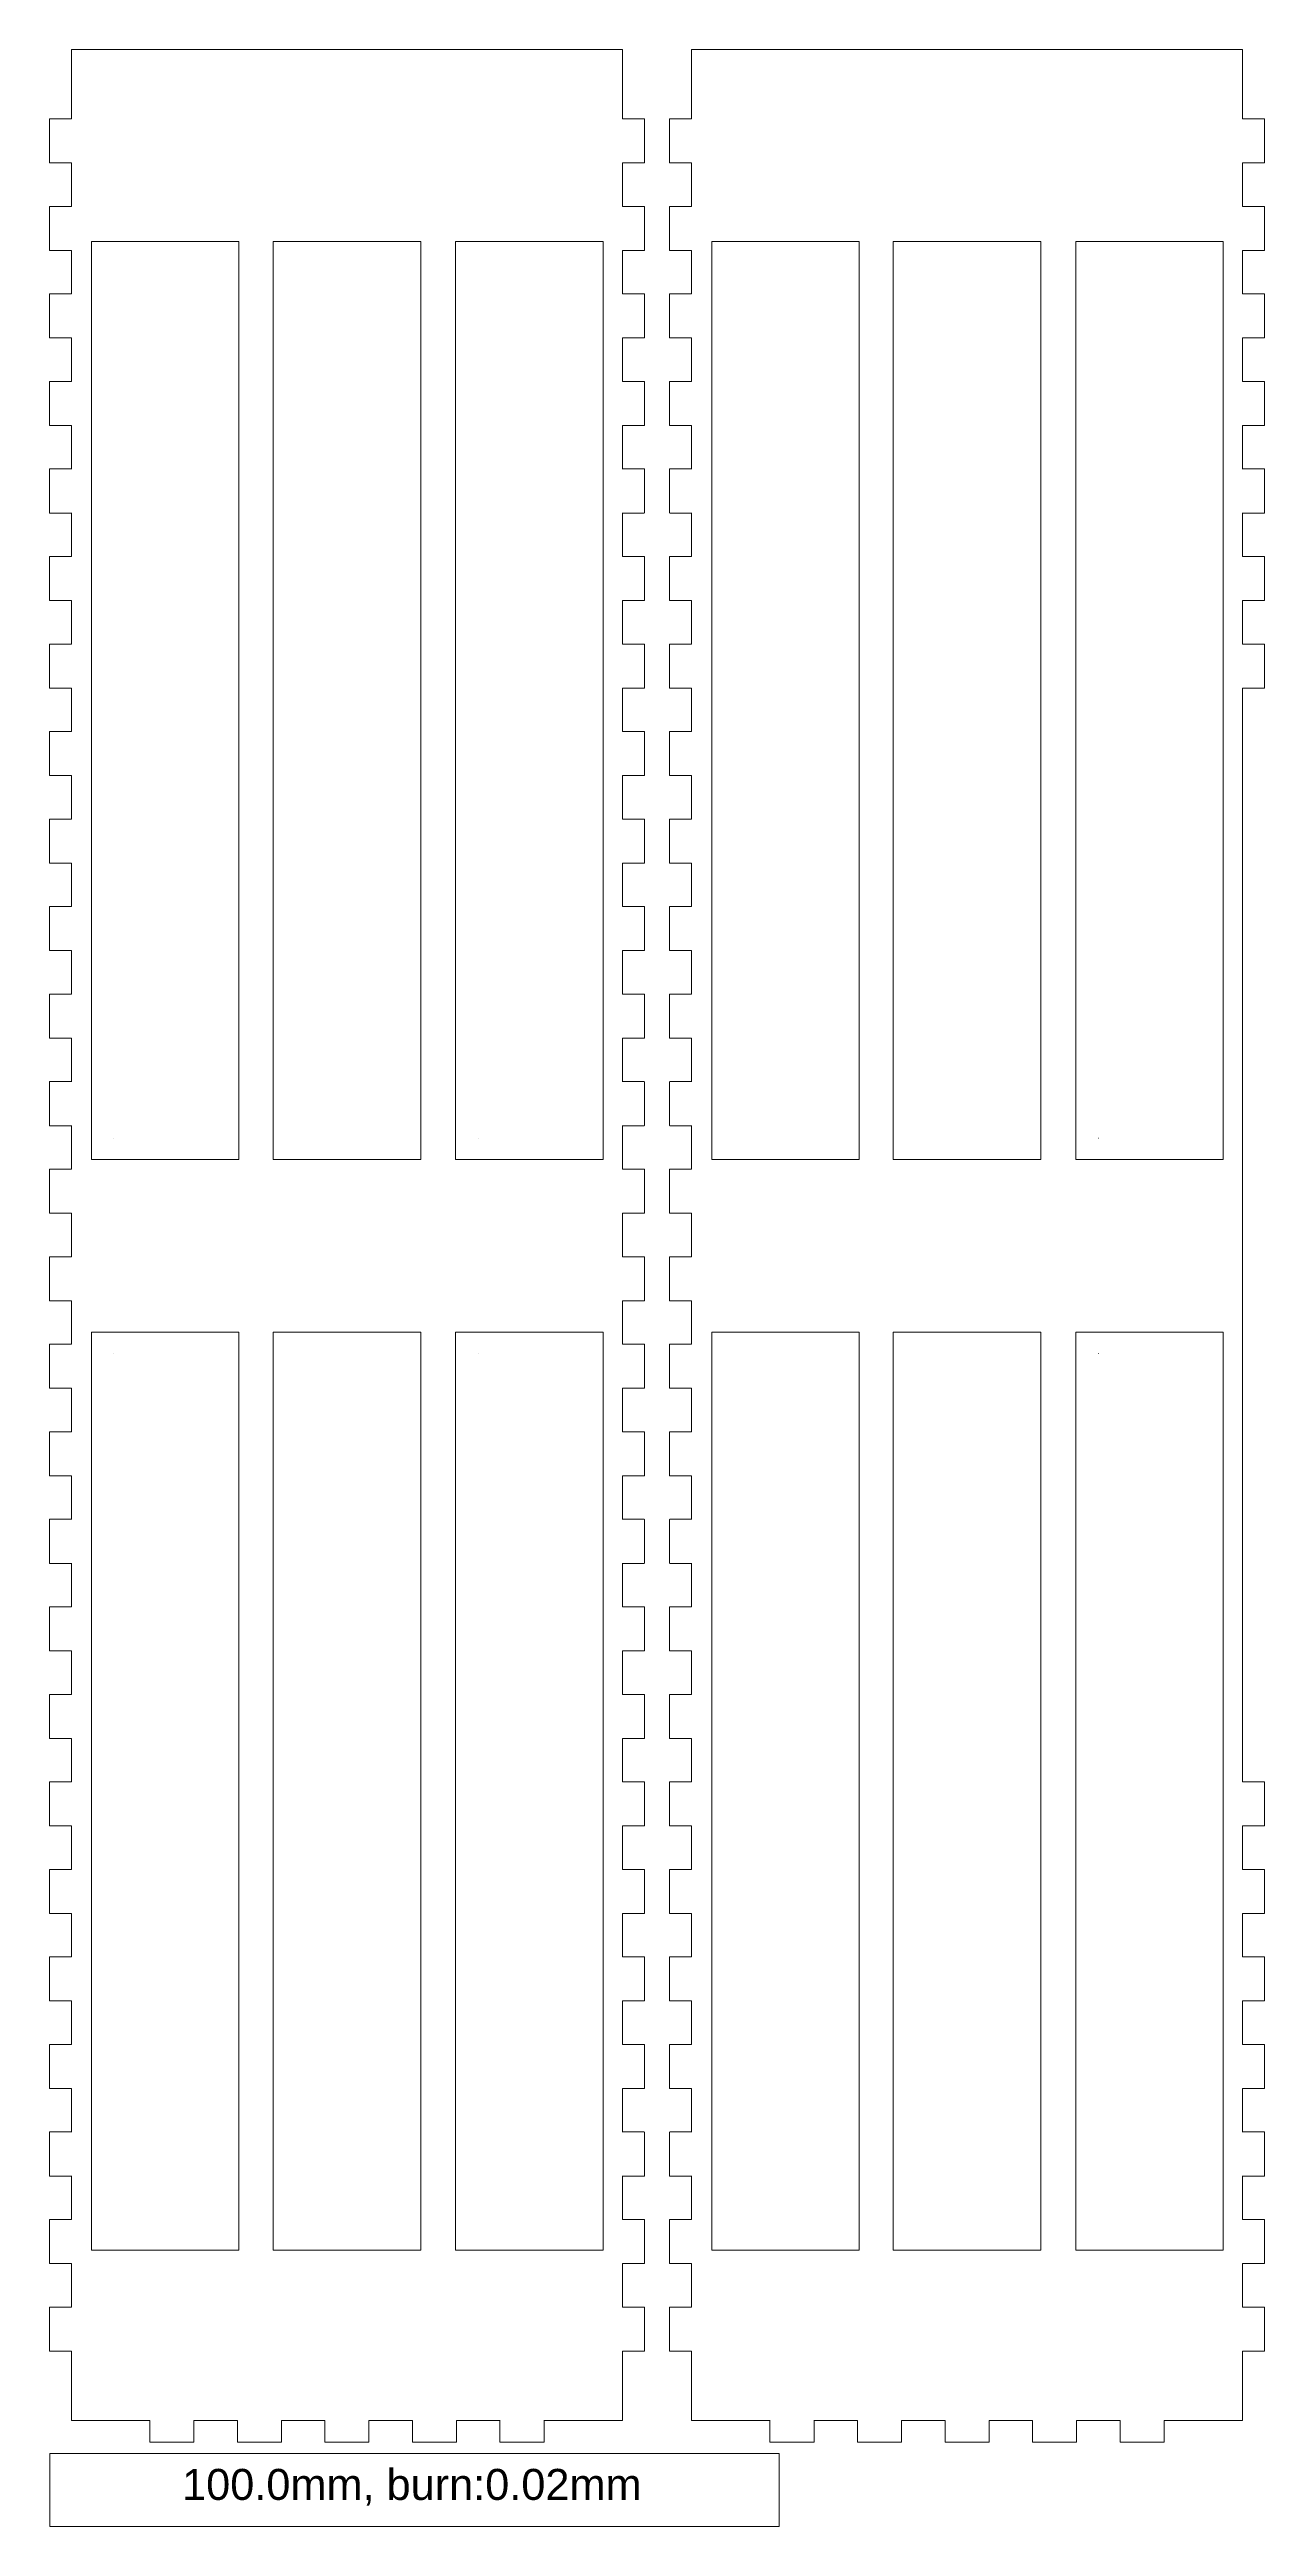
# Model space of a CAD drawing. Header units: millimetres. Extents: x 10 to 428, y 10 to 891.
# Drawn here: x 10 to 176.5, y 10 to 349.6 of the extents above; entities that cross this region are included whole.
import ezdxf

# ---------------------------------------------------------------- set-up
doc = ezdxf.new("R2010")
doc.units = ezdxf.units.MM
doc.header["$MEASUREMENT"] = 0
doc.layers.add('Layer 1', color=7, linetype='Continuous', lineweight=0)

# ---------------------------------------------------------------- blocks, each defined once
blk = doc.blocks.new('Block_1')
at = {"layer": 'Layer 1', "color": 18, "lineweight": 5, "true_color": 0x000000}
blk.add_line((173.55, 256.08), (173.55, 118.04), dxfattribs=at)
blk.add_open_spline([(173.55, 256.08), (173.53, 256.08), (173.55, 256.06), (173.55, 256.08), (173.55, 256.08), (173.55, 262.04), (173.55, 262.04), (173.55, 262.06), (173.53, 262.04), (173.55, 262.04), (173.55, 262.04), (176.53, 262.04), (176.53, 262.04), (176.54, 262.04), (176.55, 262.05), (176.55, 262.06), (176.55, 262.06), (176.55, 268.06), (176.55, 268.06), (176.55, 268.07), (176.54, 268.08), (176.53, 268.08), (176.53, 268.08), (173.55, 268.08), (173.55, 268.08), (173.53, 268.08), (173.55, 268.06), (173.55, 268.08), (173.55, 268.08), (173.55, 274.04), (173.55, 274.04), (173.55, 274.06), (173.53, 274.04), (173.55, 274.04), (173.55, 274.04), (176.53, 274.04), (176.53, 274.04), (176.54, 274.04), (176.55, 274.05), (176.55, 274.06), (176.55, 274.06), (176.55, 280.06), (176.55, 280.06), (176.55, 280.07), (176.54, 280.08), (176.53, 280.08), (176.53, 280.08), (173.55, 280.08), (173.55, 280.08), (173.53, 280.08), (173.55, 280.06), (173.55, 280.08), (173.55, 280.08), (173.55, 286.04), (173.55, 286.04), (173.55, 286.06), (173.53, 286.04), (173.55, 286.04), (173.55, 286.04), (176.53, 286.04), (176.53, 286.04), (176.54, 286.04), (176.55, 286.05), (176.55, 286.06), (176.55, 286.06), (176.55, 292.06), (176.55, 292.06), (176.55, 292.07), (176.54, 292.08), (176.53, 292.08), (176.53, 292.08), (173.55, 292.08), (173.55, 292.08), (173.53, 292.08), (173.55, 292.06), (173.55, 292.08), (173.55, 292.08), (173.55, 298.04), (173.55, 298.04), (173.55, 298.06), (173.53, 298.04), (173.55, 298.04), (173.55, 298.04), (176.53, 298.04), (176.53, 298.04), (176.54, 298.04), (176.55, 298.05), (176.55, 298.06), (176.55, 298.06), (176.55, 304.06), (176.55, 304.06), (176.55, 304.07), (176.54, 304.08), (176.53, 304.08), (176.53, 304.08), (173.55, 304.08), (173.55, 304.08), (173.53, 304.08), (173.55, 304.06), (173.55, 304.08), (173.55, 304.08), (173.55, 310.04), (173.55, 310.04), (173.55, 310.06), (173.53, 310.04), (173.55, 310.04), (173.55, 310.04), (176.53, 310.04), (176.53, 310.04), (176.54, 310.04), (176.55, 310.05), (176.55, 310.06), (176.55, 310.06), (176.55, 316.06), (176.55, 316.06), (176.55, 316.07), (176.54, 316.08), (176.53, 316.08), (176.53, 316.08), (173.55, 316.08), (173.55, 316.08), (173.53, 316.08), (173.55, 316.06), (173.55, 316.08), (173.55, 316.08), (173.55, 322.04), (173.55, 322.04), (173.55, 322.06), (173.53, 322.04), (173.55, 322.04), (173.55, 322.04), (176.53, 322.04), (176.53, 322.04), (176.54, 322.04), (176.55, 322.05), (176.55, 322.06), (176.55, 322.06), (176.55, 328.06), (176.55, 328.06), (176.55, 328.07), (176.54, 328.08), (176.53, 328.08), (176.53, 328.08), (173.55, 328.08), (173.55, 328.08), (173.53, 328.08), (173.55, 328.06), (173.55, 328.08), (173.55, 328.08), (173.55, 334.04), (173.55, 334.04), (173.55, 334.06), (173.53, 334.04), (173.55, 334.04), (173.55, 334.04), (176.53, 334.04), (176.53, 334.04), (176.54, 334.04), (176.55, 334.05), (176.55, 334.06), (176.55, 334.06), (176.55, 340.06), (176.55, 340.06), (176.55, 340.07), (176.54, 340.08), (176.53, 340.08), (176.53, 340.08), (173.55, 340.08), (173.55, 340.08), (173.53, 340.08), (173.55, 340.06), (173.55, 340.08), (173.55, 340.08), (173.55, 349.56), (173.55, 349.56), (173.55, 349.57), (173.54, 349.58), (173.53, 349.58), (173.53, 349.58), (98.03, 349.58), (98.03, 349.58), (98.02, 349.58), (98.01, 349.57), (98.01, 349.56), (98.01, 349.56), (98.01, 340.08), (98.01, 340.08), (98.01, 340.06), (98.03, 340.08), (98.01, 340.08), (98.01, 340.08), (95.03, 340.08), (95.03, 340.08), (95.02, 340.08), (95.01, 340.07), (95.01, 340.06), (95.01, 340.06), (95.01, 334.06), (95.01, 334.06), (95.01, 334.05), (95.02, 334.04), (95.03, 334.04), (95.03, 334.04), (98.01, 334.04), (98.01, 334.04), (98.03, 334.04), (98.01, 334.06), (98.01, 334.04), (98.01, 334.04), (98.01, 328.08), (98.01, 328.08), (98.01, 328.06), (98.03, 328.08), (98.01, 328.08), (98.01, 328.08), (95.03, 328.08), (95.03, 328.08), (95.02, 328.08), (95.01, 328.07), (95.01, 328.06), (95.01, 328.06), (95.01, 322.06), (95.01, 322.06), (95.01, 322.05), (95.02, 322.04), (95.03, 322.04), (95.03, 322.04), (98.01, 322.04), (98.01, 322.04), (98.03, 322.04), (98.01, 322.06), (98.01, 322.04), (98.01, 322.04), (98.01, 316.08), (98.01, 316.08), (98.01, 316.06), (98.03, 316.08), (98.01, 316.08), (98.01, 316.08), (95.03, 316.08), (95.03, 316.08), (95.02, 316.08), (95.01, 316.07), (95.01, 316.06), (95.01, 316.06), (95.01, 310.06), (95.01, 310.06), (95.01, 310.05), (95.02, 310.04), (95.03, 310.04), (95.03, 310.04), (98.01, 310.04), (98.01, 310.04), (98.03, 310.04), (98.01, 310.06), (98.01, 310.04), (98.01, 310.04), (98.01, 304.08), (98.01, 304.08), (98.01, 304.06), (98.03, 304.08), (98.01, 304.08), (98.01, 304.08), (95.03, 304.08), (95.03, 304.08), (95.02, 304.08), (95.01, 304.07), (95.01, 304.06), (95.01, 304.06), (95.01, 298.06), (95.01, 298.06), (95.01, 298.05), (95.02, 298.04), (95.03, 298.04), (95.03, 298.04), (98.01, 298.04), (98.01, 298.04), (98.03, 298.04), (98.01, 298.06), (98.01, 298.04), (98.01, 298.04), (98.01, 292.08), (98.01, 292.08), (98.01, 292.06), (98.03, 292.08), (98.01, 292.08), (98.01, 292.08), (95.03, 292.08), (95.03, 292.08), (95.02, 292.08), (95.01, 292.07), (95.01, 292.06), (95.01, 292.06), (95.01, 286.06), (95.01, 286.06), (95.01, 286.05), (95.02, 286.04), (95.03, 286.04), (95.03, 286.04), (98.01, 286.04), (98.01, 286.04), (98.03, 286.04), (98.01, 286.06), (98.01, 286.04), (98.01, 286.04), (98.01, 280.08), (98.01, 280.08), (98.01, 280.06), (98.03, 280.08), (98.01, 280.08), (98.01, 280.08), (95.03, 280.08), (95.03, 280.08), (95.02, 280.08), (95.01, 280.07), (95.01, 280.06), (95.01, 280.06), (95.01, 274.06), (95.01, 274.06), (95.01, 274.05), (95.02, 274.04), (95.03, 274.04), (95.03, 274.04), (98.01, 274.04), (98.01, 274.04), (98.03, 274.04), (98.01, 274.06), (98.01, 274.04), (98.01, 274.04), (98.01, 268.08), (98.01, 268.08), (98.01, 268.06), (98.03, 268.08), (98.01, 268.08), (98.01, 268.08), (95.03, 268.08), (95.03, 268.08), (95.02, 268.08), (95.01, 268.07), (95.01, 268.06), (95.01, 268.06), (95.01, 262.06), (95.01, 262.06), (95.01, 262.05), (95.02, 262.04), (95.03, 262.04), (95.03, 262.04), (98.01, 262.04), (98.01, 262.04), (98.03, 262.04), (98.01, 262.06), (98.01, 262.04), (98.01, 262.04), (98.01, 256.08), (98.01, 256.08), (98.01, 256.06), (98.03, 256.08), (98.01, 256.08), (98.01, 256.08), (95.03, 256.08), (95.03, 256.08), (95.02, 256.08), (95.01, 256.07), (95.01, 256.06), (95.01, 256.06), (95.01, 250.06), (95.01, 250.06), (95.01, 250.05), (95.02, 250.04), (95.03, 250.04), (95.03, 250.04), (98.01, 250.04), (98.01, 250.04), (98.03, 250.04), (98.01, 250.06), (98.01, 250.04), (98.01, 250.04), (98.01, 244.08), (98.01, 244.08), (98.01, 244.06), (98.03, 244.08), (98.01, 244.08), (98.01, 244.08), (95.03, 244.08), (95.03, 244.08), (95.02, 244.08), (95.01, 244.07), (95.01, 244.06), (95.01, 244.06), (95.01, 238.06), (95.01, 238.06), (95.01, 238.05), (95.02, 238.04), (95.03, 238.04), (95.03, 238.04), (98.01, 238.04), (98.01, 238.04), (98.03, 238.04), (98.01, 238.06), (98.01, 238.04), (98.01, 238.04), (98.01, 232.08), (98.01, 232.08), (98.01, 232.06), (98.03, 232.08), (98.01, 232.08), (98.01, 232.08), (95.03, 232.08), (95.03, 232.08), (95.02, 232.08), (95.01, 232.07), (95.01, 232.06), (95.01, 232.06), (95.01, 226.06), (95.01, 226.06), (95.01, 226.05), (95.02, 226.04), (95.03, 226.04), (95.03, 226.04), (98.01, 226.04), (98.01, 226.04), (98.03, 226.04), (98.01, 226.06), (98.01, 226.04), (98.01, 226.04), (98.01, 220.08), (98.01, 220.08), (98.01, 220.06), (98.03, 220.08), (98.01, 220.08), (98.01, 220.08), (95.03, 220.08), (95.03, 220.08), (95.02, 220.08), (95.01, 220.07), (95.01, 220.06), (95.01, 220.06), (95.01, 214.06), (95.01, 214.06), (95.01, 214.05), (95.02, 214.04), (95.03, 214.04), (95.03, 214.04), (98.01, 214.04), (98.01, 214.04), (98.03, 214.04), (98.01, 214.06), (98.01, 214.04), (98.01, 214.04), (98.01, 208.08), (98.01, 208.08), (98.01, 208.06), (98.03, 208.08), (98.01, 208.08), (98.01, 208.08), (95.03, 208.08), (95.03, 208.08), (95.02, 208.08), (95.01, 208.07), (95.01, 208.06), (95.01, 208.06), (95.01, 202.06), (95.01, 202.06), (95.01, 202.05), (95.02, 202.04), (95.03, 202.04), (95.03, 202.04), (98.01, 202.04), (98.01, 202.04), (98.03, 202.04), (98.01, 202.06), (98.01, 202.04), (98.01, 202.04), (98.01, 196.08), (98.01, 196.08), (98.01, 196.06), (98.03, 196.08), (98.01, 196.08), (98.01, 196.08), (95.03, 196.08), (95.03, 196.08), (95.02, 196.08), (95.01, 196.07), (95.01, 196.06), (95.01, 196.06), (95.01, 190.06), (95.01, 190.06), (95.01, 190.05), (95.02, 190.04), (95.03, 190.04), (95.03, 190.04), (98.01, 190.04), (98.01, 190.04), (98.03, 190.04), (98.01, 190.06), (98.01, 190.04), (98.01, 190.04), (98.01, 184.08), (98.01, 184.08), (98.01, 184.06), (98.03, 184.08), (98.01, 184.08), (98.01, 184.08), (95.03, 184.08), (95.03, 184.08), (95.02, 184.08), (95.01, 184.07), (95.01, 184.06), (95.01, 184.06), (95.01, 178.06), (95.01, 178.06), (95.01, 178.05), (95.02, 178.04), (95.03, 178.04), (95.03, 178.04), (98.01, 178.04), (98.01, 178.04), (98.03, 178.04), (98.01, 178.06), (98.01, 178.04), (98.01, 178.04), (98.01, 172.08), (98.01, 172.08), (98.01, 172.06), (98.03, 172.08), (98.01, 172.08), (98.01, 172.08), (95.03, 172.08), (95.03, 172.08), (95.02, 172.08), (95.01, 172.07), (95.01, 172.06), (95.01, 172.06), (95.01, 166.06), (95.01, 166.06), (95.01, 166.05), (95.02, 166.04), (95.03, 166.04), (95.03, 166.04), (98.01, 166.04), (98.01, 166.04), (98.03, 166.04), (98.01, 166.06), (98.01, 166.04), (98.01, 166.04), (98.01, 160.08), (98.01, 160.08), (98.01, 160.06), (98.03, 160.08), (98.01, 160.08), (98.01, 160.08), (95.03, 160.08), (95.03, 160.08), (95.02, 160.08), (95.01, 160.07), (95.01, 160.06), (95.01, 160.06), (95.01, 154.06), (95.01, 154.06), (95.01, 154.05), (95.02, 154.04), (95.03, 154.04), (95.03, 154.04), (98.01, 154.04), (98.01, 154.04), (98.03, 154.04), (98.01, 154.06), (98.01, 154.04), (98.01, 154.04), (98.01, 148.08), (98.01, 148.08), (98.01, 148.06), (98.03, 148.08), (98.01, 148.08), (98.01, 148.08), (95.03, 148.08), (95.03, 148.08), (95.02, 148.08), (95.01, 148.07), (95.01, 148.06), (95.01, 148.06), (95.01, 142.06), (95.01, 142.06), (95.01, 142.05), (95.02, 142.04), (95.03, 142.04), (95.03, 142.04), (98.01, 142.04), (98.01, 142.04), (98.03, 142.04), (98.01, 142.06), (98.01, 142.04), (98.01, 142.04), (98.01, 136.08), (98.01, 136.08), (98.01, 136.06), (98.03, 136.08), (98.01, 136.08), (98.01, 136.08), (95.03, 136.08), (95.03, 136.08), (95.02, 136.08), (95.01, 136.07), (95.01, 136.06), (95.01, 136.06), (95.01, 130.06), (95.01, 130.06), (95.01, 130.05), (95.02, 130.04), (95.03, 130.04), (95.03, 130.04), (98.01, 130.04), (98.01, 130.04), (98.03, 130.04), (98.01, 130.06), (98.01, 130.04), (98.01, 130.04), (98.01, 124.08), (98.01, 124.08), (98.01, 124.06), (98.03, 124.08), (98.01, 124.08), (98.01, 124.08), (95.03, 124.08), (95.03, 124.08), (95.02, 124.08), (95.01, 124.07), (95.01, 124.06), (95.01, 124.06), (95.01, 118.06), (95.01, 118.06), (95.01, 118.05), (95.02, 118.04), (95.03, 118.04), (95.03, 118.04), (98.01, 118.04), (98.01, 118.04), (98.03, 118.04), (98.01, 118.06), (98.01, 118.04), (98.01, 118.04), (98.01, 112.08), (98.01, 112.08), (98.01, 112.06), (98.03, 112.08), (98.01, 112.08), (98.01, 112.08), (95.03, 112.08), (95.03, 112.08), (95.02, 112.08), (95.01, 112.07), (95.01, 112.06), (95.01, 112.06), (95.01, 106.06), (95.01, 106.06), (95.01, 106.05), (95.02, 106.04), (95.03, 106.04), (95.03, 106.04), (98.01, 106.04), (98.01, 106.04), (98.03, 106.04), (98.01, 106.06), (98.01, 106.04), (98.01, 106.04), (98.01, 100.08), (98.01, 100.08), (98.01, 100.06), (98.03, 100.08), (98.01, 100.08), (98.01, 100.08), (95.03, 100.08), (95.03, 100.08), (95.02, 100.08), (95.01, 100.07), (95.01, 100.06), (95.01, 100.06), (95.01, 94.06), (95.01, 94.06), (95.01, 94.05), (95.02, 94.04), (95.03, 94.04), (95.03, 94.04), (98.01, 94.04), (98.01, 94.04), (98.03, 94.04), (98.01, 94.06), (98.01, 94.04), (98.01, 94.04), (98.01, 88.08), (98.01, 88.08), (98.01, 88.06), (98.03, 88.08), (98.01, 88.08), (98.01, 88.08), (95.03, 88.08), (95.03, 88.08), (95.02, 88.08), (95.01, 88.07), (95.01, 88.06), (95.01, 88.06), (95.01, 82.06), (95.01, 82.06), (95.01, 82.05), (95.02, 82.04), (95.03, 82.04), (95.03, 82.04), (98.01, 82.04), (98.01, 82.04), (98.03, 82.04), (98.01, 82.06), (98.01, 82.04), (98.01, 82.04), (98.01, 76.08), (98.01, 76.08), (98.01, 76.06), (98.03, 76.08), (98.01, 76.08), (98.01, 76.08), (95.03, 76.08), (95.03, 76.08), (95.02, 76.08), (95.01, 76.07), (95.01, 76.06), (95.01, 76.06), (95.01, 70.06), (95.01, 70.06), (95.01, 70.05), (95.02, 70.04), (95.03, 70.04), (95.03, 70.04), (98.01, 70.04), (98.01, 70.04), (98.03, 70.04), (98.01, 70.06), (98.01, 70.04), (98.01, 70.04), (98.01, 64.08), (98.01, 64.08), (98.01, 64.06), (98.03, 64.08), (98.01, 64.08), (98.01, 64.08), (95.03, 64.08), (95.03, 64.08), (95.02, 64.08), (95.01, 64.07), (95.01, 64.06), (95.01, 64.06), (95.01, 58.06), (95.01, 58.06), (95.01, 58.05), (95.02, 58.04), (95.03, 58.04), (95.03, 58.04), (98.01, 58.04), (98.01, 58.04), (98.03, 58.04), (98.01, 58.06), (98.01, 58.04), (98.01, 58.04), (98.01, 52.08), (98.01, 52.08), (98.01, 52.06), (98.03, 52.08), (98.01, 52.08), (98.01, 52.08), (95.03, 52.08), (95.03, 52.08), (95.02, 52.08), (95.01, 52.07), (95.01, 52.06), (95.01, 52.06), (95.01, 46.06), (95.01, 46.06), (95.01, 46.05), (95.02, 46.04), (95.03, 46.04), (95.03, 46.04), (98.01, 46.04), (98.01, 46.04), (98.03, 46.04), (98.01, 46.06), (98.01, 46.04), (98.01, 46.04), (98.01, 40.08), (98.01, 40.08), (98.01, 40.06), (98.03, 40.08), (98.01, 40.08), (98.01, 40.08), (95.03, 40.08), (95.03, 40.08), (95.02, 40.08), (95.01, 40.07), (95.01, 40.06), (95.01, 40.06), (95.01, 34.06), (95.01, 34.06), (95.01, 34.05), (95.02, 34.04), (95.03, 34.04), (95.03, 34.04), (98.01, 34.04), (98.01, 34.04), (98.03, 34.04), (98.01, 34.06), (98.01, 34.04), (98.01, 34.04), (98.01, 24.56), (98.01, 24.56), (98.01, 24.55), (98.02, 24.54), (98.03, 24.54), (98.03, 24.54), (108.76, 24.54), (108.76, 24.54), (108.78, 24.54), (108.76, 24.56), (108.76, 24.54), (108.76, 24.54), (108.76, 21.56), (108.76, 21.56), (108.76, 21.55), (108.77, 21.54), (108.78, 21.54), (108.78, 21.54), (114.78, 21.54), (114.78, 21.54), (114.79, 21.54), (114.8, 21.55), (114.8, 21.56), (114.8, 21.56), (114.8, 24.54), (114.8, 24.54), (114.8, 24.56), (114.78, 24.54), (114.8, 24.54), (114.8, 24.54), (120.76, 24.54), (120.76, 24.54), (120.78, 24.54), (120.76, 24.56), (120.76, 24.54), (120.76, 24.54), (120.76, 21.56), (120.76, 21.56), (120.76, 21.55), (120.77, 21.54), (120.78, 21.54), (120.78, 21.54), (126.78, 21.54), (126.78, 21.54), (126.79, 21.54), (126.8, 21.55), (126.8, 21.56), (126.8, 21.56), (126.8, 24.54), (126.8, 24.54), (126.8, 24.56), (126.78, 24.54), (126.8, 24.54), (126.8, 24.54), (132.76, 24.54), (132.76, 24.54), (132.78, 24.54), (132.76, 24.56), (132.76, 24.54), (132.76, 24.54), (132.76, 21.56), (132.76, 21.56), (132.76, 21.55), (132.77, 21.54), (132.78, 21.54), (132.78, 21.54), (138.78, 21.54), (138.78, 21.54), (138.79, 21.54), (138.8, 21.55), (138.8, 21.56), (138.8, 21.56), (138.8, 24.54), (138.8, 24.54), (138.8, 24.56), (138.78, 24.54), (138.8, 24.54), (138.8, 24.54), (144.76, 24.54), (144.76, 24.54), (144.78, 24.54), (144.76, 24.56), (144.76, 24.54), (144.76, 24.54), (144.76, 21.56), (144.76, 21.56), (144.76, 21.55), (144.77, 21.54), (144.78, 21.54), (144.78, 21.54), (150.78, 21.54), (150.78, 21.54), (150.79, 21.54), (150.8, 21.55), (150.8, 21.56), (150.8, 21.56), (150.8, 24.54), (150.8, 24.54), (150.8, 24.56), (150.78, 24.54), (150.8, 24.54), (150.8, 24.54), (156.76, 24.54), (156.76, 24.54), (156.78, 24.54), (156.76, 24.56), (156.76, 24.54), (156.76, 24.54), (156.76, 21.56), (156.76, 21.56), (156.76, 21.55), (156.77, 21.54), (156.78, 21.54), (156.78, 21.54), (162.78, 21.54), (162.78, 21.54), (162.79, 21.54), (162.8, 21.55), (162.8, 21.56), (162.8, 21.56), (162.8, 24.54), (162.8, 24.54), (162.8, 24.56), (162.78, 24.54), (162.8, 24.54), (162.8, 24.54), (173.53, 24.54), (173.53, 24.54), (173.54, 24.54), (173.55, 24.55), (173.55, 24.56), (173.55, 24.56), (173.55, 34.04), (173.55, 34.04), (173.55, 34.06), (173.53, 34.04), (173.55, 34.04), (173.55, 34.04), (176.53, 34.04), (176.53, 34.04), (176.54, 34.04), (176.55, 34.05), (176.55, 34.06), (176.55, 34.06), (176.55, 40.06), (176.55, 40.06), (176.55, 40.07), (176.54, 40.08), (176.53, 40.08), (176.53, 40.08), (173.55, 40.08), (173.55, 40.08), (173.53, 40.08), (173.55, 40.06), (173.55, 40.08), (173.55, 40.08), (173.55, 46.04), (173.55, 46.04), (173.55, 46.06), (173.53, 46.04), (173.55, 46.04), (173.55, 46.04), (176.53, 46.04), (176.53, 46.04), (176.54, 46.04), (176.55, 46.05), (176.55, 46.06), (176.55, 46.06), (176.55, 52.06), (176.55, 52.06), (176.55, 52.07), (176.54, 52.08), (176.53, 52.08), (176.53, 52.08), (173.55, 52.08), (173.55, 52.08), (173.53, 52.08), (173.55, 52.06), (173.55, 52.08), (173.55, 52.08), (173.55, 58.04), (173.55, 58.04), (173.55, 58.06), (173.53, 58.04), (173.55, 58.04), (173.55, 58.04), (176.53, 58.04), (176.53, 58.04), (176.54, 58.04), (176.55, 58.05), (176.55, 58.06), (176.55, 58.06), (176.55, 64.06), (176.55, 64.06), (176.55, 64.07), (176.54, 64.08), (176.53, 64.08), (176.53, 64.08), (173.55, 64.08), (173.55, 64.08), (173.53, 64.08), (173.55, 64.06), (173.55, 64.08), (173.55, 64.08), (173.55, 70.04), (173.55, 70.04), (173.55, 70.06), (173.53, 70.04), (173.55, 70.04), (173.55, 70.04), (176.53, 70.04), (176.53, 70.04), (176.54, 70.04), (176.55, 70.05), (176.55, 70.06), (176.55, 70.06), (176.55, 76.06), (176.55, 76.06), (176.55, 76.07), (176.54, 76.08), (176.53, 76.08), (176.53, 76.08), (173.55, 76.08), (173.55, 76.08), (173.53, 76.08), (173.55, 76.06), (173.55, 76.08), (173.55, 76.08), (173.55, 82.04), (173.55, 82.04), (173.55, 82.06), (173.53, 82.04), (173.55, 82.04), (173.55, 82.04), (176.53, 82.04), (176.53, 82.04), (176.54, 82.04), (176.55, 82.05), (176.55, 82.06), (176.55, 82.06), (176.55, 88.06), (176.55, 88.06), (176.55, 88.07), (176.54, 88.08), (176.53, 88.08), (176.53, 88.08), (173.55, 88.08), (173.55, 88.08), (173.53, 88.08), (173.55, 88.06), (173.55, 88.08), (173.55, 88.08), (173.55, 94.04), (173.55, 94.04), (173.55, 94.06), (173.53, 94.04), (173.55, 94.04), (173.55, 94.04), (176.53, 94.04), (176.53, 94.04), (176.54, 94.04), (176.55, 94.05), (176.55, 94.06), (176.55, 94.06), (176.55, 100.06), (176.55, 100.06), (176.55, 100.07), (176.54, 100.08), (176.53, 100.08), (176.53, 100.08), (173.55, 100.08), (173.55, 100.08), (173.53, 100.08), (173.55, 100.06), (173.55, 100.08), (173.55, 100.08), (173.55, 106.04), (173.55, 106.04), (173.55, 106.06), (173.53, 106.04), (173.55, 106.04), (173.55, 106.04), (176.53, 106.04), (176.53, 106.04), (176.54, 106.04), (176.55, 106.05), (176.55, 106.06), (176.55, 106.06), (176.55, 112.06), (176.55, 112.06), (176.55, 112.07), (176.54, 112.08), (176.53, 112.08), (176.53, 112.08), (173.55, 112.08), (173.55, 112.08), (173.53, 112.08), (173.55, 112.06), (173.55, 112.08), (173.55, 112.08), (173.55, 118.04), (173.55, 118.04), (173.55, 118.06), (173.53, 118.04), (173.55, 118.04)], degree=3, knots=[0, 0, 0, 0, 1, 1, 1, 2, 2, 2, 3, 3, 3, 4, 4, 4, 5, 5, 5, 6, 6, 6, 7, 7, 7, 8, 8, 8, 9, 9, 9, 10, 10, 10, 11, 11, 11, 12, 12, 12, 13, 13, 13, 14, 14, 14, 15, 15, 15, 16, 16, 16, 17, 17, 17, 18, 18, 18, 19, 19, 19, 20, 20, 20, 21, 21, 21, 22, 22, 22, 23, 23, 23, 24, 24, 24, 25, 25, 25, 26, 26, 26, 27, 27, 27, 28, 28, 28, 29, 29, 29, 30, 30, 30, 31, 31, 31, 32, 32, 32, 33, 33, 33, 34, 34, 34, 35, 35, 35, 36, 36, 36, 37, 37, 37, 38, 38, 38, 39, 39, 39, 40, 40, 40, 41, 41, 41, 42, 42, 42, 43, 43, 43, 44, 44, 44, 45, 45, 45, 46, 46, 46, 47, 47, 47, 48, 48, 48, 49, 49, 49, 50, 50, 50, 51, 51, 51, 52, 52, 52, 53, 53, 53, 54, 54, 54, 55, 55, 55, 56, 56, 56, 57, 57, 57, 58, 58, 58, 59, 59, 59, 60, 60, 60, 61, 61, 61, 62, 62, 62, 63, 63, 63, 64, 64, 64, 65, 65, 65, 66, 66, 66, 67, 67, 67, 68, 68, 68, 69, 69, 69, 70, 70, 70, 71, 71, 71, 72, 72, 72, 73, 73, 73, 74, 74, 74, 75, 75, 75, 76, 76, 76, 77, 77, 77, 78, 78, 78, 79, 79, 79, 80, 80, 80, 81, 81, 81, 82, 82, 82, 83, 83, 83, 84, 84, 84, 85, 85, 85, 86, 86, 86, 87, 87, 87, 88, 88, 88, 89, 89, 89, 90, 90, 90, 91, 91, 91, 92, 92, 92, 93, 93, 93, 94, 94, 94, 95, 95, 95, 96, 96, 96, 97, 97, 97, 98, 98, 98, 99, 99, 99, 100, 100, 100, 101, 101, 101, 102, 102, 102, 103, 103, 103, 104, 104, 104, 105, 105, 105, 106, 106, 106, 107, 107, 107, 108, 108, 108, 109, 109, 109, 110, 110, 110, 111, 111, 111, 112, 112, 112, 113, 113, 113, 114, 114, 114, 115, 115, 115, 116, 116, 116, 117, 117, 117, 118, 118, 118, 119, 119, 119, 120, 120, 120, 121, 121, 121, 122, 122, 122, 123, 123, 123, 124, 124, 124, 125, 125, 125, 126, 126, 126, 127, 127, 127, 128, 128, 128, 129, 129, 129, 130, 130, 130, 131, 131, 131, 132, 132, 132, 133, 133, 133, 134, 134, 134, 135, 135, 135, 136, 136, 136, 137, 137, 137, 138, 138, 138, 139, 139, 139, 140, 140, 140, 141, 141, 141, 142, 142, 142, 143, 143, 143, 144, 144, 144, 145, 145, 145, 146, 146, 146, 147, 147, 147, 148, 148, 148, 149, 149, 149, 150, 150, 150, 151, 151, 151, 152, 152, 152, 153, 153, 153, 154, 154, 154, 155, 155, 155, 156, 156, 156, 157, 157, 157, 158, 158, 158, 159, 159, 159, 160, 160, 160, 161, 161, 161, 162, 162, 162, 163, 163, 163, 164, 164, 164, 165, 165, 165, 166, 166, 166, 167, 167, 167, 168, 168, 168, 169, 169, 169, 170, 170, 170, 171, 171, 171, 172, 172, 172, 173, 173, 173, 174, 174, 174, 175, 175, 175, 176, 176, 176, 177, 177, 177, 178, 178, 178, 179, 179, 179, 180, 180, 180, 181, 181, 181, 182, 182, 182, 183, 183, 183, 184, 184, 184, 185, 185, 185, 186, 186, 186, 187, 187, 187, 188, 188, 188, 189, 189, 189, 190, 190, 190, 191, 191, 191, 192, 192, 192, 193, 193, 193, 194, 194, 194, 195, 195, 195, 196, 196, 196, 197, 197, 197, 198, 198, 198, 199, 199, 199, 200, 200, 200, 201, 201, 201, 202, 202, 202, 203, 203, 203, 204, 204, 204, 205, 205, 205, 206, 206, 206, 207, 207, 207, 208, 208, 208, 209, 209, 209, 210, 210, 210, 211, 211, 211, 212, 212, 212, 213, 213, 213, 214, 214, 214, 215, 215, 215, 216, 216, 216, 217, 217, 217, 218, 218, 218, 219, 219, 219, 220, 220, 220, 221, 221, 221, 222, 222, 222, 223, 223, 223, 224, 224, 224, 225, 225, 225, 226, 226, 226, 227, 227, 227, 228, 228, 228, 229, 229, 229, 230, 230, 230, 231, 231, 231, 232, 232, 232, 233, 233, 233, 234, 234, 234, 235, 235, 235, 236, 236, 236, 237, 237, 237, 238, 238, 238, 239, 239, 239, 240, 240, 240, 241, 241, 241, 242, 242, 242, 243, 243, 243, 244, 244, 244, 245, 245, 245, 246, 246, 246, 247, 247, 247, 248, 248, 248, 249, 249, 249, 250, 250, 250, 251, 251, 251, 252, 252, 252, 253, 253, 253, 254, 254, 254, 255, 255, 255, 256, 256, 256, 257, 257, 257, 258, 258, 258, 259, 259, 259, 260, 260, 260, 261, 261, 261, 262, 262, 262, 263, 263, 263, 264, 264, 264, 265, 265, 265, 266, 266, 266, 267, 267, 267, 268, 268, 268, 269, 269, 269, 270, 270, 270, 271, 271, 271, 272, 272, 272, 273, 273, 273, 274, 274, 274, 275, 275, 275, 276, 276, 276, 277, 277, 277, 278, 278, 278, 279, 279, 279, 280, 280, 280, 281, 281, 281, 282, 282, 282, 283, 283, 283, 284, 284, 284, 285, 285, 285, 286, 286, 286, 287, 287, 287, 288, 288, 288, 289, 289, 289, 290, 290, 290, 291, 291, 291, 292, 292, 292, 293, 293, 293, 294, 294, 294, 295, 295, 295, 296, 296, 296, 297, 297, 297, 298, 298, 298, 299, 299, 299, 300, 300, 300, 301, 301, 301, 302, 302, 302, 303, 303, 303, 304, 304, 304, 305, 305, 305, 306, 306, 306, 307, 307, 307, 308, 308, 308, 309, 309, 309, 310, 310, 310, 311, 311, 311, 312, 312, 312, 313, 313, 313, 314, 314, 314, 315, 315, 315, 316, 316, 316, 317, 317, 317, 318, 318, 318, 319, 319, 319, 320, 320, 320, 321, 321, 321, 322, 322, 322, 323, 323, 323, 324, 324, 324, 325, 325, 325, 326, 326, 326, 327, 327, 327, 328, 328, 328, 329, 329, 329, 330, 330, 330, 331, 331, 331, 332, 332, 332, 333, 333, 333, 334, 334, 334, 335, 335, 335, 336, 336, 336, 337, 337, 337, 338, 338, 338, 339, 339, 339, 340, 340, 340, 341, 341, 341, 342, 342, 342, 343, 343, 343, 344, 344, 344, 345, 345, 345, 346, 346, 346, 347, 347, 347, 348, 348, 348, 349, 349, 349, 350, 350, 350, 351, 351, 351, 352, 352, 352, 353, 353, 353, 354, 354, 354, 355, 355, 355, 356, 356, 356, 357, 357, 357, 358, 358, 358, 359, 359, 359, 360, 360, 360, 361, 361, 361, 362, 362, 362, 363, 363, 363, 364, 364, 364, 365, 365, 365, 366, 366, 366, 367, 367, 367, 368, 368, 368, 369, 369, 369, 370, 370, 370, 371, 371, 371, 371], dxfattribs=at)
blk = doc.blocks.new('Block_0')
at = {"layer": 'Layer 1', "color": 18, "lineweight": 5, "true_color": 0x000000}
blk.add_open_spline([(10.02, 10), (10.02, 10), (110.02, 10), (110.02, 10), (110.02, 10), (110.02, 20), (110.02, 20), (110.02, 20), (10.02, 20), (10.02, 20), (10.02, 20), (10.02, 10), (10.02, 10)], degree=3, knots=[0, 0, 0, 0, 1, 1, 1, 2, 2, 2, 3, 3, 3, 4, 4, 4, 4], dxfattribs=at)
at = {"layer": 'Layer 1', "insert": (28.17, 12.85), "char_height": 0.2, "attachment_point": 7}
blk.add_mtext('\\C1;\\c255;\\FArial|b0|i0|c1;\\H4.248000;\\W1.000000;100.0mm, burn:0.02mm', dxfattribs=at)

msp = doc.modelspace()

# ---------------------------------------------------------------- linework, layer by layer
at = {"layer": 'Layer 1', "color": 250, "lineweight": 70, "true_color": 0x212529}
for p, q in [((18.77, 200.31), (18.77, 200.31)), ((18.77, 170.81), (18.77, 170.81))]:
    msp.add_line(p, q, dxfattribs=at)
at = {"layer": 'Layer 1', "color": 18, "lineweight": 5, "true_color": 0x000000}
for p, q in [((68.77, 200.31), (68.77, 200.31)), ((153.78, 200.31), (153.77, 200.31)), ((68.77, 170.81), (68.77, 170.81)), ((153.78, 170.81), (153.77, 170.81))]:
    msp.add_line(p, q, dxfattribs=at)
for points in [[(35.97, 323.24), (35.97, 197.39), (15.76, 197.39), (15.76, 323.24)], [(60.88, 323.24), (60.88, 197.39), (40.66, 197.39), (40.66, 323.24)], [(85.88, 323.24), (85.88, 197.39), (65.66, 197.39), (65.66, 323.24)], [(120.98, 323.24), (120.98, 197.39), (100.77, 197.39), (100.77, 323.24)], [(145.88, 323.24), (145.88, 197.39), (125.67, 197.39), (125.67, 323.24)], [(170.88, 323.24), (170.88, 197.39), (150.67, 197.39), (150.67, 323.24)], [(35.97, 173.74), (35.97, 47.89), (15.76, 47.89), (15.76, 173.74)], [(60.88, 173.74), (60.88, 47.89), (40.66, 47.89), (40.66, 173.74)], [(85.88, 173.74), (85.88, 47.89), (65.66, 47.89), (65.66, 173.74)], [(120.98, 173.74), (120.98, 47.89), (100.77, 47.89), (100.77, 173.74)], [(145.88, 173.74), (145.88, 47.89), (125.67, 47.89), (125.67, 173.74)], [(170.88, 173.74), (170.88, 47.89), (150.67, 47.89), (150.67, 173.74)]]:
    msp.add_lwpolyline(points, close=True, dxfattribs=at)
msp.add_open_spline([(13.02, 24.54), (13.02, 24.54), (23.75, 24.54), (23.75, 24.54), (23.77, 24.54), (23.75, 24.56), (23.75, 24.54), (23.75, 24.54), (23.75, 21.56), (23.75, 21.56), (23.75, 21.55), (23.76, 21.54), (23.77, 21.54), (23.77, 21.54), (29.77, 21.54), (29.77, 21.54), (29.78, 21.54), (29.79, 21.55), (29.79, 21.56), (29.79, 21.56), (29.79, 24.54), (29.79, 24.54), (29.79, 24.56), (29.77, 24.54), (29.79, 24.54), (29.79, 24.54), (35.75, 24.54), (35.75, 24.54), (35.77, 24.54), (35.75, 24.56), (35.75, 24.54), (35.75, 24.54), (35.75, 21.56), (35.75, 21.56), (35.75, 21.55), (35.76, 21.54), (35.77, 21.54), (35.77, 21.54), (41.77, 21.54), (41.77, 21.54), (41.78, 21.54), (41.79, 21.55), (41.79, 21.56), (41.79, 21.56), (41.79, 24.54), (41.79, 24.54), (41.79, 24.56), (41.77, 24.54), (41.79, 24.54), (41.79, 24.54), (47.75, 24.54), (47.75, 24.54), (47.77, 24.54), (47.75, 24.56), (47.75, 24.54), (47.75, 24.54), (47.75, 21.56), (47.75, 21.56), (47.75, 21.55), (47.76, 21.54), (47.77, 21.54), (47.77, 21.54), (53.77, 21.54), (53.77, 21.54), (53.78, 21.54), (53.79, 21.55), (53.79, 21.56), (53.79, 21.56), (53.79, 24.54), (53.79, 24.54), (53.79, 24.56), (53.77, 24.54), (53.79, 24.54), (53.79, 24.54), (59.75, 24.54), (59.75, 24.54), (59.77, 24.54), (59.75, 24.56), (59.75, 24.54), (59.75, 24.54), (59.75, 21.56), (59.75, 21.56), (59.75, 21.55), (59.76, 21.54), (59.77, 21.54), (59.77, 21.54), (65.77, 21.54), (65.77, 21.54), (65.78, 21.54), (65.79, 21.55), (65.79, 21.56), (65.79, 21.56), (65.79, 24.54), (65.79, 24.54), (65.79, 24.56), (65.77, 24.54), (65.79, 24.54), (65.79, 24.54), (71.75, 24.54), (71.75, 24.54), (71.77, 24.54), (71.75, 24.56), (71.75, 24.54), (71.75, 24.54), (71.75, 21.56), (71.75, 21.56), (71.75, 21.55), (71.76, 21.54), (71.77, 21.54), (71.77, 21.54), (77.77, 21.54), (77.77, 21.54), (77.78, 21.54), (77.79, 21.55), (77.79, 21.56), (77.79, 21.56), (77.79, 24.54), (77.79, 24.54), (77.79, 24.56), (77.77, 24.54), (77.79, 24.54), (77.79, 24.54), (88.52, 24.54), (88.52, 24.54), (88.53, 24.54), (88.54, 24.55), (88.54, 24.56), (88.54, 24.56), (88.54, 34.04), (88.54, 34.04), (88.54, 34.06), (88.52, 34.04), (88.54, 34.04), (88.54, 34.04), (91.52, 34.04), (91.52, 34.04), (91.53, 34.04), (91.54, 34.05), (91.54, 34.06), (91.54, 34.06), (91.54, 40.06), (91.54, 40.06), (91.54, 40.07), (91.53, 40.08), (91.52, 40.08), (91.52, 40.08), (88.54, 40.08), (88.54, 40.08), (88.52, 40.08), (88.54, 40.06), (88.54, 40.08), (88.54, 40.08), (88.54, 46.04), (88.54, 46.04), (88.54, 46.06), (88.52, 46.04), (88.54, 46.04), (88.54, 46.04), (91.52, 46.04), (91.52, 46.04), (91.53, 46.04), (91.54, 46.05), (91.54, 46.06), (91.54, 46.06), (91.54, 52.06), (91.54, 52.06), (91.54, 52.07), (91.53, 52.08), (91.52, 52.08), (91.52, 52.08), (88.54, 52.08), (88.54, 52.08), (88.52, 52.08), (88.54, 52.06), (88.54, 52.08), (88.54, 52.08), (88.54, 58.04), (88.54, 58.04), (88.54, 58.06), (88.52, 58.04), (88.54, 58.04), (88.54, 58.04), (91.52, 58.04), (91.52, 58.04), (91.53, 58.04), (91.54, 58.05), (91.54, 58.06), (91.54, 58.06), (91.54, 64.06), (91.54, 64.06), (91.54, 64.07), (91.53, 64.08), (91.52, 64.08), (91.52, 64.08), (88.54, 64.08), (88.54, 64.08), (88.52, 64.08), (88.54, 64.06), (88.54, 64.08), (88.54, 64.08), (88.54, 70.04), (88.54, 70.04), (88.54, 70.06), (88.52, 70.04), (88.54, 70.04), (88.54, 70.04), (91.52, 70.04), (91.52, 70.04), (91.53, 70.04), (91.54, 70.05), (91.54, 70.06), (91.54, 70.06), (91.54, 76.06), (91.54, 76.06), (91.54, 76.07), (91.53, 76.08), (91.52, 76.08), (91.52, 76.08), (88.54, 76.08), (88.54, 76.08), (88.52, 76.08), (88.54, 76.06), (88.54, 76.08), (88.54, 76.08), (88.54, 82.04), (88.54, 82.04), (88.54, 82.06), (88.52, 82.04), (88.54, 82.04), (88.54, 82.04), (91.52, 82.04), (91.52, 82.04), (91.53, 82.04), (91.54, 82.05), (91.54, 82.06), (91.54, 82.06), (91.54, 88.06), (91.54, 88.06), (91.54, 88.07), (91.53, 88.08), (91.52, 88.08), (91.52, 88.08), (88.54, 88.08), (88.54, 88.08), (88.52, 88.08), (88.54, 88.06), (88.54, 88.08), (88.54, 88.08), (88.54, 94.04), (88.54, 94.04), (88.54, 94.06), (88.52, 94.04), (88.54, 94.04), (88.54, 94.04), (91.52, 94.04), (91.52, 94.04), (91.53, 94.04), (91.54, 94.05), (91.54, 94.06), (91.54, 94.06), (91.54, 100.06), (91.54, 100.06), (91.54, 100.07), (91.53, 100.08), (91.52, 100.08), (91.52, 100.08), (88.54, 100.08), (88.54, 100.08), (88.52, 100.08), (88.54, 100.06), (88.54, 100.08), (88.54, 100.08), (88.54, 106.04), (88.54, 106.04), (88.54, 106.06), (88.52, 106.04), (88.54, 106.04), (88.54, 106.04), (91.52, 106.04), (91.52, 106.04), (91.53, 106.04), (91.54, 106.05), (91.54, 106.06), (91.54, 106.06), (91.54, 112.06), (91.54, 112.06), (91.54, 112.07), (91.53, 112.08), (91.52, 112.08), (91.52, 112.08), (88.54, 112.08), (88.54, 112.08), (88.52, 112.08), (88.54, 112.06), (88.54, 112.08), (88.54, 112.08), (88.54, 118.04), (88.54, 118.04), (88.54, 118.06), (88.52, 118.04), (88.54, 118.04), (88.54, 118.04), (91.52, 118.04), (91.52, 118.04), (91.53, 118.04), (91.54, 118.05), (91.54, 118.06), (91.54, 118.06), (91.54, 124.06), (91.54, 124.06), (91.54, 124.07), (91.53, 124.08), (91.52, 124.08), (91.52, 124.08), (88.54, 124.08), (88.54, 124.08), (88.52, 124.08), (88.54, 124.06), (88.54, 124.08), (88.54, 124.08), (88.54, 130.04), (88.54, 130.04), (88.54, 130.06), (88.52, 130.04), (88.54, 130.04), (88.54, 130.04), (91.52, 130.04), (91.52, 130.04), (91.53, 130.04), (91.54, 130.05), (91.54, 130.06), (91.54, 130.06), (91.54, 136.06), (91.54, 136.06), (91.54, 136.07), (91.53, 136.08), (91.52, 136.08), (91.52, 136.08), (88.54, 136.08), (88.54, 136.08), (88.52, 136.08), (88.54, 136.06), (88.54, 136.08), (88.54, 136.08), (88.54, 142.04), (88.54, 142.04), (88.54, 142.06), (88.52, 142.04), (88.54, 142.04), (88.54, 142.04), (91.52, 142.04), (91.52, 142.04), (91.53, 142.04), (91.54, 142.05), (91.54, 142.06), (91.54, 142.06), (91.54, 148.06), (91.54, 148.06), (91.54, 148.07), (91.53, 148.08), (91.52, 148.08), (91.52, 148.08), (88.54, 148.08), (88.54, 148.08), (88.52, 148.08), (88.54, 148.06), (88.54, 148.08), (88.54, 148.08), (88.54, 154.04), (88.54, 154.04), (88.54, 154.06), (88.52, 154.04), (88.54, 154.04), (88.54, 154.04), (91.52, 154.04), (91.52, 154.04), (91.53, 154.04), (91.54, 154.05), (91.54, 154.06), (91.54, 154.06), (91.54, 160.06), (91.54, 160.06), (91.54, 160.07), (91.53, 160.08), (91.52, 160.08), (91.52, 160.08), (88.54, 160.08), (88.54, 160.08), (88.52, 160.08), (88.54, 160.06), (88.54, 160.08), (88.54, 160.08), (88.54, 166.04), (88.54, 166.04), (88.54, 166.06), (88.52, 166.04), (88.54, 166.04), (88.54, 166.04), (91.52, 166.04), (91.52, 166.04), (91.53, 166.04), (91.54, 166.05), (91.54, 166.06), (91.54, 166.06), (91.54, 172.06), (91.54, 172.06), (91.54, 172.07), (91.53, 172.08), (91.52, 172.08), (91.52, 172.08), (88.54, 172.08), (88.54, 172.08), (88.52, 172.08), (88.54, 172.06), (88.54, 172.08), (88.54, 172.08), (88.54, 178.04), (88.54, 178.04), (88.54, 178.06), (88.52, 178.04), (88.54, 178.04), (88.54, 178.04), (91.52, 178.04), (91.52, 178.04), (91.53, 178.04), (91.54, 178.05), (91.54, 178.06), (91.54, 178.06), (91.54, 184.06), (91.54, 184.06), (91.54, 184.07), (91.53, 184.08), (91.52, 184.08), (91.52, 184.08), (88.54, 184.08), (88.54, 184.08), (88.52, 184.08), (88.54, 184.06), (88.54, 184.08), (88.54, 184.08), (88.54, 190.04), (88.54, 190.04), (88.54, 190.06), (88.52, 190.04), (88.54, 190.04), (88.54, 190.04), (91.52, 190.04), (91.52, 190.04), (91.53, 190.04), (91.54, 190.05), (91.54, 190.06), (91.54, 190.06), (91.54, 196.06), (91.54, 196.06), (91.54, 196.07), (91.53, 196.08), (91.52, 196.08), (91.52, 196.08), (88.54, 196.08), (88.54, 196.08), (88.52, 196.08), (88.54, 196.06), (88.54, 196.08), (88.54, 196.08), (88.54, 202.04), (88.54, 202.04), (88.54, 202.06), (88.52, 202.04), (88.54, 202.04), (88.54, 202.04), (91.52, 202.04), (91.52, 202.04), (91.53, 202.04), (91.54, 202.05), (91.54, 202.06), (91.54, 202.06), (91.54, 208.06), (91.54, 208.06), (91.54, 208.07), (91.53, 208.08), (91.52, 208.08), (91.52, 208.08), (88.54, 208.08), (88.54, 208.08), (88.52, 208.08), (88.54, 208.06), (88.54, 208.08), (88.54, 208.08), (88.54, 214.04), (88.54, 214.04), (88.54, 214.06), (88.52, 214.04), (88.54, 214.04), (88.54, 214.04), (91.52, 214.04), (91.52, 214.04), (91.53, 214.04), (91.54, 214.05), (91.54, 214.06), (91.54, 214.06), (91.54, 220.06), (91.54, 220.06), (91.54, 220.07), (91.53, 220.08), (91.52, 220.08), (91.52, 220.08), (88.54, 220.08), (88.54, 220.08), (88.52, 220.08), (88.54, 220.06), (88.54, 220.08), (88.54, 220.08), (88.54, 226.04), (88.54, 226.04), (88.54, 226.06), (88.52, 226.04), (88.54, 226.04), (88.54, 226.04), (91.52, 226.04), (91.52, 226.04), (91.53, 226.04), (91.54, 226.05), (91.54, 226.06), (91.54, 226.06), (91.54, 232.06), (91.54, 232.06), (91.54, 232.07), (91.53, 232.08), (91.52, 232.08), (91.52, 232.08), (88.54, 232.08), (88.54, 232.08), (88.52, 232.08), (88.54, 232.06), (88.54, 232.08), (88.54, 232.08), (88.54, 238.04), (88.54, 238.04), (88.54, 238.06), (88.52, 238.04), (88.54, 238.04), (88.54, 238.04), (91.52, 238.04), (91.52, 238.04), (91.53, 238.04), (91.54, 238.05), (91.54, 238.06), (91.54, 238.06), (91.54, 244.06), (91.54, 244.06), (91.54, 244.07), (91.53, 244.08), (91.52, 244.08), (91.52, 244.08), (88.54, 244.08), (88.54, 244.08), (88.52, 244.08), (88.54, 244.06), (88.54, 244.08), (88.54, 244.08), (88.54, 250.04), (88.54, 250.04), (88.54, 250.06), (88.52, 250.04), (88.54, 250.04), (88.54, 250.04), (91.52, 250.04), (91.52, 250.04), (91.53, 250.04), (91.54, 250.05), (91.54, 250.06), (91.54, 250.06), (91.54, 256.06), (91.54, 256.06), (91.54, 256.07), (91.53, 256.08), (91.52, 256.08), (91.52, 256.08), (88.54, 256.08), (88.54, 256.08), (88.52, 256.08), (88.54, 256.06), (88.54, 256.08), (88.54, 256.08), (88.54, 262.04), (88.54, 262.04), (88.54, 262.06), (88.52, 262.04), (88.54, 262.04), (88.54, 262.04), (91.52, 262.04), (91.52, 262.04), (91.53, 262.04), (91.54, 262.05), (91.54, 262.06), (91.54, 262.06), (91.54, 268.06), (91.54, 268.06), (91.54, 268.07), (91.53, 268.08), (91.52, 268.08), (91.52, 268.08), (88.54, 268.08), (88.54, 268.08), (88.52, 268.08), (88.54, 268.06), (88.54, 268.08), (88.54, 268.08), (88.54, 274.04), (88.54, 274.04), (88.54, 274.06), (88.52, 274.04), (88.54, 274.04), (88.54, 274.04), (91.52, 274.04), (91.52, 274.04), (91.53, 274.04), (91.54, 274.05), (91.54, 274.06), (91.54, 274.06), (91.54, 280.06), (91.54, 280.06), (91.54, 280.07), (91.53, 280.08), (91.52, 280.08), (91.52, 280.08), (88.54, 280.08), (88.54, 280.08), (88.52, 280.08), (88.54, 280.06), (88.54, 280.08), (88.54, 280.08), (88.54, 286.04), (88.54, 286.04), (88.54, 286.06), (88.52, 286.04), (88.54, 286.04), (88.54, 286.04), (91.52, 286.04), (91.52, 286.04), (91.53, 286.04), (91.54, 286.05), (91.54, 286.06), (91.54, 286.06), (91.54, 292.06), (91.54, 292.06), (91.54, 292.07), (91.53, 292.08), (91.52, 292.08), (91.52, 292.08), (88.54, 292.08), (88.54, 292.08), (88.52, 292.08), (88.54, 292.06), (88.54, 292.08), (88.54, 292.08), (88.54, 298.04), (88.54, 298.04), (88.54, 298.06), (88.52, 298.04), (88.54, 298.04), (88.54, 298.04), (91.52, 298.04), (91.52, 298.04), (91.53, 298.04), (91.54, 298.05), (91.54, 298.06), (91.54, 298.06), (91.54, 304.06), (91.54, 304.06), (91.54, 304.07), (91.53, 304.08), (91.52, 304.08), (91.52, 304.08), (88.54, 304.08), (88.54, 304.08), (88.52, 304.08), (88.54, 304.06), (88.54, 304.08), (88.54, 304.08), (88.54, 310.04), (88.54, 310.04), (88.54, 310.06), (88.52, 310.04), (88.54, 310.04), (88.54, 310.04), (91.52, 310.04), (91.52, 310.04), (91.53, 310.04), (91.54, 310.05), (91.54, 310.06), (91.54, 310.06), (91.54, 316.06), (91.54, 316.06), (91.54, 316.07), (91.53, 316.08), (91.52, 316.08), (91.52, 316.08), (88.54, 316.08), (88.54, 316.08), (88.52, 316.08), (88.54, 316.06), (88.54, 316.08), (88.54, 316.08), (88.54, 322.04), (88.54, 322.04), (88.54, 322.06), (88.52, 322.04), (88.54, 322.04), (88.54, 322.04), (91.52, 322.04), (91.52, 322.04), (91.53, 322.04), (91.54, 322.05), (91.54, 322.06), (91.54, 322.06), (91.54, 328.06), (91.54, 328.06), (91.54, 328.07), (91.53, 328.08), (91.52, 328.08), (91.52, 328.08), (88.54, 328.08), (88.54, 328.08), (88.52, 328.08), (88.54, 328.06), (88.54, 328.08), (88.54, 328.08), (88.54, 334.04), (88.54, 334.04), (88.54, 334.06), (88.52, 334.04), (88.54, 334.04), (88.54, 334.04), (91.52, 334.04), (91.52, 334.04), (91.53, 334.04), (91.54, 334.05), (91.54, 334.06), (91.54, 334.06), (91.54, 340.06), (91.54, 340.06), (91.54, 340.07), (91.53, 340.08), (91.52, 340.08), (91.52, 340.08), (88.54, 340.08), (88.54, 340.08), (88.52, 340.08), (88.54, 340.06), (88.54, 340.08), (88.54, 340.08), (88.54, 349.56), (88.54, 349.56), (88.54, 349.57), (88.53, 349.58), (88.52, 349.58), (88.52, 349.58), (13.02, 349.58), (13.02, 349.58), (13.01, 349.58), (13, 349.57), (13, 349.56), (13, 349.56), (13, 340.08), (13, 340.08), (13, 340.06), (13.02, 340.08), (13, 340.08), (13, 340.08), (10.02, 340.08), (10.02, 340.08), (10.01, 340.08), (10, 340.07), (10, 340.06), (10, 340.06), (10, 334.06), (10, 334.06), (10, 334.05), (10.01, 334.04), (10.02, 334.04), (10.02, 334.04), (13, 334.04), (13, 334.04), (13.02, 334.04), (13, 334.06), (13, 334.04), (13, 334.04), (13, 328.08), (13, 328.08), (13, 328.06), (13.02, 328.08), (13, 328.08), (13, 328.08), (10.02, 328.08), (10.02, 328.08), (10.01, 328.08), (10, 328.07), (10, 328.06), (10, 328.06), (10, 322.06), (10, 322.06), (10, 322.05), (10.01, 322.04), (10.02, 322.04), (10.02, 322.04), (13, 322.04), (13, 322.04), (13.02, 322.04), (13, 322.06), (13, 322.04), (13, 322.04), (13, 316.08), (13, 316.08), (13, 316.06), (13.02, 316.08), (13, 316.08), (13, 316.08), (10.02, 316.08), (10.02, 316.08), (10.01, 316.08), (10, 316.07), (10, 316.06), (10, 316.06), (10, 310.06), (10, 310.06), (10, 310.05), (10.01, 310.04), (10.02, 310.04), (10.02, 310.04), (13, 310.04), (13, 310.04), (13.02, 310.04), (13, 310.06), (13, 310.04), (13, 310.04), (13, 304.08), (13, 304.08), (13, 304.06), (13.02, 304.08), (13, 304.08), (13, 304.08), (10.02, 304.08), (10.02, 304.08), (10.01, 304.08), (10, 304.07), (10, 304.06), (10, 304.06), (10, 298.06), (10, 298.06), (10, 298.05), (10.01, 298.04), (10.02, 298.04), (10.02, 298.04), (13, 298.04), (13, 298.04), (13.02, 298.04), (13, 298.06), (13, 298.04), (13, 298.04), (13, 292.08), (13, 292.08), (13, 292.06), (13.02, 292.08), (13, 292.08), (13, 292.08), (10.02, 292.08), (10.02, 292.08), (10.01, 292.08), (10, 292.07), (10, 292.06), (10, 292.06), (10, 286.06), (10, 286.06), (10, 286.05), (10.01, 286.04), (10.02, 286.04), (10.02, 286.04), (13, 286.04), (13, 286.04), (13.02, 286.04), (13, 286.06), (13, 286.04), (13, 286.04), (13, 280.08), (13, 280.08), (13, 280.06), (13.02, 280.08), (13, 280.08), (13, 280.08), (10.02, 280.08), (10.02, 280.08), (10.01, 280.08), (10, 280.07), (10, 280.06), (10, 280.06), (10, 274.06), (10, 274.06), (10, 274.05), (10.01, 274.04), (10.02, 274.04), (10.02, 274.04), (13, 274.04), (13, 274.04), (13.02, 274.04), (13, 274.06), (13, 274.04), (13, 274.04), (13, 268.08), (13, 268.08), (13, 268.06), (13.02, 268.08), (13, 268.08), (13, 268.08), (10.02, 268.08), (10.02, 268.08), (10.01, 268.08), (10, 268.07), (10, 268.06), (10, 268.06), (10, 262.06), (10, 262.06), (10, 262.05), (10.01, 262.04), (10.02, 262.04), (10.02, 262.04), (13, 262.04), (13, 262.04), (13.02, 262.04), (13, 262.06), (13, 262.04), (13, 262.04), (13, 256.08), (13, 256.08), (13, 256.06), (13.02, 256.08), (13, 256.08), (13, 256.08), (10.02, 256.08), (10.02, 256.08), (10.01, 256.08), (10, 256.07), (10, 256.06), (10, 256.06), (10, 250.06), (10, 250.06), (10, 250.05), (10.01, 250.04), (10.02, 250.04), (10.02, 250.04), (13, 250.04), (13, 250.04), (13.02, 250.04), (13, 250.06), (13, 250.04), (13, 250.04), (13, 244.08), (13, 244.08), (13, 244.06), (13.02, 244.08), (13, 244.08), (13, 244.08), (10.02, 244.08), (10.02, 244.08), (10.01, 244.08), (10, 244.07), (10, 244.06), (10, 244.06), (10, 238.06), (10, 238.06), (10, 238.05), (10.01, 238.04), (10.02, 238.04), (10.02, 238.04), (13, 238.04), (13, 238.04), (13.02, 238.04), (13, 238.06), (13, 238.04), (13, 238.04), (13, 232.08), (13, 232.08), (13, 232.06), (13.02, 232.08), (13, 232.08), (13, 232.08), (10.02, 232.08), (10.02, 232.08), (10.01, 232.08), (10, 232.07), (10, 232.06), (10, 232.06), (10, 226.06), (10, 226.06), (10, 226.05), (10.01, 226.04), (10.02, 226.04), (10.02, 226.04), (13, 226.04), (13, 226.04), (13.02, 226.04), (13, 226.06), (13, 226.04), (13, 226.04), (13, 220.08), (13, 220.08), (13, 220.06), (13.02, 220.08), (13, 220.08), (13, 220.08), (10.02, 220.08), (10.02, 220.08), (10.01, 220.08), (10, 220.07), (10, 220.06), (10, 220.06), (10, 214.06), (10, 214.06), (10, 214.05), (10.01, 214.04), (10.02, 214.04), (10.02, 214.04), (13, 214.04), (13, 214.04), (13.02, 214.04), (13, 214.06), (13, 214.04), (13, 214.04), (13, 208.08), (13, 208.08), (13, 208.06), (13.02, 208.08), (13, 208.08), (13, 208.08), (10.02, 208.08), (10.02, 208.08), (10.01, 208.08), (10, 208.07), (10, 208.06), (10, 208.06), (10, 202.06), (10, 202.06), (10, 202.05), (10.01, 202.04), (10.02, 202.04), (10.02, 202.04), (13, 202.04), (13, 202.04), (13.02, 202.04), (13, 202.06), (13, 202.04), (13, 202.04), (13, 196.08), (13, 196.08), (13, 196.06), (13.02, 196.08), (13, 196.08), (13, 196.08), (10.02, 196.08), (10.02, 196.08), (10.01, 196.08), (10, 196.07), (10, 196.06), (10, 196.06), (10, 190.06), (10, 190.06), (10, 190.05), (10.01, 190.04), (10.02, 190.04), (10.02, 190.04), (13, 190.04), (13, 190.04), (13.02, 190.04), (13, 190.06), (13, 190.04), (13, 190.04), (13, 184.08), (13, 184.08), (13, 184.06), (13.02, 184.08), (13, 184.08), (13, 184.08), (10.02, 184.08), (10.02, 184.08), (10.01, 184.08), (10, 184.07), (10, 184.06), (10, 184.06), (10, 178.06), (10, 178.06), (10, 178.05), (10.01, 178.04), (10.02, 178.04), (10.02, 178.04), (13, 178.04), (13, 178.04), (13.02, 178.04), (13, 178.06), (13, 178.04), (13, 178.04), (13, 172.08), (13, 172.08), (13, 172.06), (13.02, 172.08), (13, 172.08), (13, 172.08), (10.02, 172.08), (10.02, 172.08), (10.01, 172.08), (10, 172.07), (10, 172.06), (10, 172.06), (10, 166.06), (10, 166.06), (10, 166.05), (10.01, 166.04), (10.02, 166.04), (10.02, 166.04), (13, 166.04), (13, 166.04), (13.02, 166.04), (13, 166.06), (13, 166.04), (13, 166.04), (13, 160.08), (13, 160.08), (13, 160.06), (13.02, 160.08), (13, 160.08), (13, 160.08), (10.02, 160.08), (10.02, 160.08), (10.01, 160.08), (10, 160.07), (10, 160.06), (10, 160.06), (10, 154.06), (10, 154.06), (10, 154.05), (10.01, 154.04), (10.02, 154.04), (10.02, 154.04), (13, 154.04), (13, 154.04), (13.02, 154.04), (13, 154.06), (13, 154.04), (13, 154.04), (13, 148.08), (13, 148.08), (13, 148.06), (13.02, 148.08), (13, 148.08), (13, 148.08), (10.02, 148.08), (10.02, 148.08), (10.01, 148.08), (10, 148.07), (10, 148.06), (10, 148.06), (10, 142.06), (10, 142.06), (10, 142.05), (10.01, 142.04), (10.02, 142.04), (10.02, 142.04), (13, 142.04), (13, 142.04), (13.02, 142.04), (13, 142.06), (13, 142.04), (13, 142.04), (13, 136.08), (13, 136.08), (13, 136.06), (13.02, 136.08), (13, 136.08), (13, 136.08), (10.02, 136.08), (10.02, 136.08), (10.01, 136.08), (10, 136.07), (10, 136.06), (10, 136.06), (10, 130.06), (10, 130.06), (10, 130.05), (10.01, 130.04), (10.02, 130.04), (10.02, 130.04), (13, 130.04), (13, 130.04), (13.02, 130.04), (13, 130.06), (13, 130.04), (13, 130.04), (13, 124.08), (13, 124.08), (13, 124.06), (13.02, 124.08), (13, 124.08), (13, 124.08), (10.02, 124.08), (10.02, 124.08), (10.01, 124.08), (10, 124.07), (10, 124.06), (10, 124.06), (10, 118.06), (10, 118.06), (10, 118.05), (10.01, 118.04), (10.02, 118.04), (10.02, 118.04), (13, 118.04), (13, 118.04), (13.02, 118.04), (13, 118.06), (13, 118.04), (13, 118.04), (13, 112.08), (13, 112.08), (13, 112.06), (13.02, 112.08), (13, 112.08), (13, 112.08), (10.02, 112.08), (10.02, 112.08), (10.01, 112.08), (10, 112.07), (10, 112.06), (10, 112.06), (10, 106.06), (10, 106.06), (10, 106.05), (10.01, 106.04), (10.02, 106.04), (10.02, 106.04), (13, 106.04), (13, 106.04), (13.02, 106.04), (13, 106.06), (13, 106.04), (13, 106.04), (13, 100.08), (13, 100.08), (13, 100.06), (13.02, 100.08), (13, 100.08), (13, 100.08), (10.02, 100.08), (10.02, 100.08), (10.01, 100.08), (10, 100.07), (10, 100.06), (10, 100.06), (10, 94.06), (10, 94.06), (10, 94.05), (10.01, 94.04), (10.02, 94.04), (10.02, 94.04), (13, 94.04), (13, 94.04), (13.02, 94.04), (13, 94.06), (13, 94.04), (13, 94.04), (13, 88.08), (13, 88.08), (13, 88.06), (13.02, 88.08), (13, 88.08), (13, 88.08), (10.02, 88.08), (10.02, 88.08), (10.01, 88.08), (10, 88.07), (10, 88.06), (10, 88.06), (10, 82.06), (10, 82.06), (10, 82.05), (10.01, 82.04), (10.02, 82.04), (10.02, 82.04), (13, 82.04), (13, 82.04), (13.02, 82.04), (13, 82.06), (13, 82.04), (13, 82.04), (13, 76.08), (13, 76.08), (13, 76.06), (13.02, 76.08), (13, 76.08), (13, 76.08), (10.02, 76.08), (10.02, 76.08), (10.01, 76.08), (10, 76.07), (10, 76.06), (10, 76.06), (10, 70.06), (10, 70.06), (10, 70.05), (10.01, 70.04), (10.02, 70.04), (10.02, 70.04), (13, 70.04), (13, 70.04), (13.02, 70.04), (13, 70.06), (13, 70.04), (13, 70.04), (13, 64.08), (13, 64.08), (13, 64.06), (13.02, 64.08), (13, 64.08), (13, 64.08), (10.02, 64.08), (10.02, 64.08), (10.01, 64.08), (10, 64.07), (10, 64.06), (10, 64.06), (10, 58.06), (10, 58.06), (10, 58.05), (10.01, 58.04), (10.02, 58.04), (10.02, 58.04), (13, 58.04), (13, 58.04), (13.02, 58.04), (13, 58.06), (13, 58.04), (13, 58.04), (13, 52.08), (13, 52.08), (13, 52.06), (13.02, 52.08), (13, 52.08), (13, 52.08), (10.02, 52.08), (10.02, 52.08), (10.01, 52.08), (10, 52.07), (10, 52.06), (10, 52.06), (10, 46.06), (10, 46.06), (10, 46.05), (10.01, 46.04), (10.02, 46.04), (10.02, 46.04), (13, 46.04), (13, 46.04), (13.02, 46.04), (13, 46.06), (13, 46.04), (13, 46.04), (13, 40.08), (13, 40.08), (13, 40.06), (13.02, 40.08), (13, 40.08), (13, 40.08), (10.02, 40.08), (10.02, 40.08), (10.01, 40.08), (10, 40.07), (10, 40.06), (10, 40.06), (10, 34.06), (10, 34.06), (10, 34.05), (10.01, 34.04), (10.02, 34.04), (10.02, 34.04), (13, 34.04), (13, 34.04), (13.02, 34.04), (13, 34.06), (13, 34.04), (13, 34.04), (13, 24.56), (13, 24.56), (13, 24.55), (13.01, 24.54), (13.02, 24.54)], degree=3, knots=[0, 0, 0, 0, 1, 1, 1, 2, 2, 2, 3, 3, 3, 4, 4, 4, 5, 5, 5, 6, 6, 6, 7, 7, 7, 8, 8, 8, 9, 9, 9, 10, 10, 10, 11, 11, 11, 12, 12, 12, 13, 13, 13, 14, 14, 14, 15, 15, 15, 16, 16, 16, 17, 17, 17, 18, 18, 18, 19, 19, 19, 20, 20, 20, 21, 21, 21, 22, 22, 22, 23, 23, 23, 24, 24, 24, 25, 25, 25, 26, 26, 26, 27, 27, 27, 28, 28, 28, 29, 29, 29, 30, 30, 30, 31, 31, 31, 32, 32, 32, 33, 33, 33, 34, 34, 34, 35, 35, 35, 36, 36, 36, 37, 37, 37, 38, 38, 38, 39, 39, 39, 40, 40, 40, 41, 41, 41, 42, 42, 42, 43, 43, 43, 44, 44, 44, 45, 45, 45, 46, 46, 46, 47, 47, 47, 48, 48, 48, 49, 49, 49, 50, 50, 50, 51, 51, 51, 52, 52, 52, 53, 53, 53, 54, 54, 54, 55, 55, 55, 56, 56, 56, 57, 57, 57, 58, 58, 58, 59, 59, 59, 60, 60, 60, 61, 61, 61, 62, 62, 62, 63, 63, 63, 64, 64, 64, 65, 65, 65, 66, 66, 66, 67, 67, 67, 68, 68, 68, 69, 69, 69, 70, 70, 70, 71, 71, 71, 72, 72, 72, 73, 73, 73, 74, 74, 74, 75, 75, 75, 76, 76, 76, 77, 77, 77, 78, 78, 78, 79, 79, 79, 80, 80, 80, 81, 81, 81, 82, 82, 82, 83, 83, 83, 84, 84, 84, 85, 85, 85, 86, 86, 86, 87, 87, 87, 88, 88, 88, 89, 89, 89, 90, 90, 90, 91, 91, 91, 92, 92, 92, 93, 93, 93, 94, 94, 94, 95, 95, 95, 96, 96, 96, 97, 97, 97, 98, 98, 98, 99, 99, 99, 100, 100, 100, 101, 101, 101, 102, 102, 102, 103, 103, 103, 104, 104, 104, 105, 105, 105, 106, 106, 106, 107, 107, 107, 108, 108, 108, 109, 109, 109, 110, 110, 110, 111, 111, 111, 112, 112, 112, 113, 113, 113, 114, 114, 114, 115, 115, 115, 116, 116, 116, 117, 117, 117, 118, 118, 118, 119, 119, 119, 120, 120, 120, 121, 121, 121, 122, 122, 122, 123, 123, 123, 124, 124, 124, 125, 125, 125, 126, 126, 126, 127, 127, 127, 128, 128, 128, 129, 129, 129, 130, 130, 130, 131, 131, 131, 132, 132, 132, 133, 133, 133, 134, 134, 134, 135, 135, 135, 136, 136, 136, 137, 137, 137, 138, 138, 138, 139, 139, 139, 140, 140, 140, 141, 141, 141, 142, 142, 142, 143, 143, 143, 144, 144, 144, 145, 145, 145, 146, 146, 146, 147, 147, 147, 148, 148, 148, 149, 149, 149, 150, 150, 150, 151, 151, 151, 152, 152, 152, 153, 153, 153, 154, 154, 154, 155, 155, 155, 156, 156, 156, 157, 157, 157, 158, 158, 158, 159, 159, 159, 160, 160, 160, 161, 161, 161, 162, 162, 162, 163, 163, 163, 164, 164, 164, 165, 165, 165, 166, 166, 166, 167, 167, 167, 168, 168, 168, 169, 169, 169, 170, 170, 170, 171, 171, 171, 172, 172, 172, 173, 173, 173, 174, 174, 174, 175, 175, 175, 176, 176, 176, 177, 177, 177, 178, 178, 178, 179, 179, 179, 180, 180, 180, 181, 181, 181, 182, 182, 182, 183, 183, 183, 184, 184, 184, 185, 185, 185, 186, 186, 186, 187, 187, 187, 188, 188, 188, 189, 189, 189, 190, 190, 190, 191, 191, 191, 192, 192, 192, 193, 193, 193, 194, 194, 194, 195, 195, 195, 196, 196, 196, 197, 197, 197, 198, 198, 198, 199, 199, 199, 200, 200, 200, 201, 201, 201, 202, 202, 202, 203, 203, 203, 204, 204, 204, 205, 205, 205, 206, 206, 206, 207, 207, 207, 208, 208, 208, 209, 209, 209, 210, 210, 210, 211, 211, 211, 212, 212, 212, 213, 213, 213, 214, 214, 214, 215, 215, 215, 216, 216, 216, 217, 217, 217, 218, 218, 218, 219, 219, 219, 220, 220, 220, 221, 221, 221, 222, 222, 222, 223, 223, 223, 224, 224, 224, 225, 225, 225, 226, 226, 226, 227, 227, 227, 228, 228, 228, 229, 229, 229, 230, 230, 230, 231, 231, 231, 232, 232, 232, 233, 233, 233, 234, 234, 234, 235, 235, 235, 236, 236, 236, 237, 237, 237, 238, 238, 238, 239, 239, 239, 240, 240, 240, 241, 241, 241, 242, 242, 242, 243, 243, 243, 244, 244, 244, 245, 245, 245, 246, 246, 246, 247, 247, 247, 248, 248, 248, 249, 249, 249, 250, 250, 250, 251, 251, 251, 252, 252, 252, 253, 253, 253, 254, 254, 254, 255, 255, 255, 256, 256, 256, 257, 257, 257, 258, 258, 258, 259, 259, 259, 260, 260, 260, 261, 261, 261, 262, 262, 262, 263, 263, 263, 264, 264, 264, 265, 265, 265, 266, 266, 266, 267, 267, 267, 268, 268, 268, 269, 269, 269, 270, 270, 270, 271, 271, 271, 272, 272, 272, 273, 273, 273, 274, 274, 274, 275, 275, 275, 276, 276, 276, 277, 277, 277, 278, 278, 278, 279, 279, 279, 280, 280, 280, 281, 281, 281, 282, 282, 282, 283, 283, 283, 284, 284, 284, 285, 285, 285, 286, 286, 286, 287, 287, 287, 288, 288, 288, 289, 289, 289, 290, 290, 290, 291, 291, 291, 292, 292, 292, 293, 293, 293, 294, 294, 294, 295, 295, 295, 296, 296, 296, 297, 297, 297, 298, 298, 298, 299, 299, 299, 300, 300, 300, 301, 301, 301, 302, 302, 302, 303, 303, 303, 304, 304, 304, 305, 305, 305, 306, 306, 306, 307, 307, 307, 308, 308, 308, 309, 309, 309, 310, 310, 310, 311, 311, 311, 312, 312, 312, 313, 313, 313, 314, 314, 314, 315, 315, 315, 316, 316, 316, 317, 317, 317, 318, 318, 318, 319, 319, 319, 320, 320, 320, 321, 321, 321, 322, 322, 322, 323, 323, 323, 324, 324, 324, 325, 325, 325, 326, 326, 326, 327, 327, 327, 328, 328, 328, 329, 329, 329, 330, 330, 330, 331, 331, 331, 332, 332, 332, 333, 333, 333, 334, 334, 334, 335, 335, 335, 336, 336, 336, 337, 337, 337, 338, 338, 338, 339, 339, 339, 340, 340, 340, 341, 341, 341, 342, 342, 342, 343, 343, 343, 344, 344, 344, 345, 345, 345, 346, 346, 346, 347, 347, 347, 348, 348, 348, 349, 349, 349, 350, 350, 350, 351, 351, 351, 352, 352, 352, 353, 353, 353, 354, 354, 354, 355, 355, 355, 356, 356, 356, 357, 357, 357, 358, 358, 358, 359, 359, 359, 360, 360, 360, 361, 361, 361, 362, 362, 362, 363, 363, 363, 364, 364, 364, 365, 365, 365, 366, 366, 366, 367, 367, 367, 368, 368, 368, 369, 369, 369, 370, 370, 370, 371, 371, 371, 372, 372, 372, 373, 373, 373, 374, 374, 374, 375, 375, 375, 376, 376, 376, 377, 377, 377, 378, 378, 378, 379, 379, 379, 380, 380, 380, 381, 381, 381, 382, 382, 382, 383, 383, 383, 384, 384, 384, 385, 385, 385, 386, 386, 386, 387, 387, 387, 388, 388, 388, 389, 389, 389, 390, 390, 390, 391, 391, 391, 392, 392, 392, 393, 393, 393, 394, 394, 394, 395, 395, 395, 396, 396, 396, 397, 397, 397, 398, 398, 398, 399, 399, 399, 400, 400, 400, 401, 401, 401, 402, 402, 402, 403, 403, 403, 404, 404, 404, 405, 405, 405, 406, 406, 406, 407, 407, 407, 408, 408, 408, 409, 409, 409, 410, 410, 410, 411, 411, 411, 412, 412, 412, 413, 413, 413, 414, 414, 414, 415, 415, 415, 416, 416, 416, 417, 417, 417, 418, 418, 418, 419, 419, 419, 420, 420, 420, 421, 421, 421, 422, 422, 422, 423, 423, 423, 424, 424, 424, 425, 425, 425, 426, 426, 426, 427, 427, 427, 428, 428, 428, 429, 429, 429, 430, 430, 430, 431, 431, 431, 432, 432, 432, 433, 433, 433, 434, 434, 434, 435, 435, 435, 436, 436, 436, 437, 437, 437, 438, 438, 438, 439, 439, 439, 440, 440, 440, 441, 441, 441, 442, 442, 442, 443, 443, 443, 444, 444, 444, 445, 445, 445, 446, 446, 446, 447, 447, 447, 448, 448, 448, 449, 449, 449, 450, 450, 450, 451, 451, 451, 452, 452, 452, 453, 453, 453, 454, 454, 454, 455, 455, 455, 456, 456, 456, 457, 457, 457, 458, 458, 458, 459, 459, 459, 460, 460, 460, 461, 461, 461, 462, 462, 462, 463, 463, 463, 464, 464, 464, 464], dxfattribs=at)

# ---------------------------------------------------------------- block references
at = {"layer": 'Layer 1'}
for name in ['Block_1', 'Block_0']:
    msp.add_blockref(name, (0, 0), dxfattribs=at)

doc.saveas('drawing.dxf')
